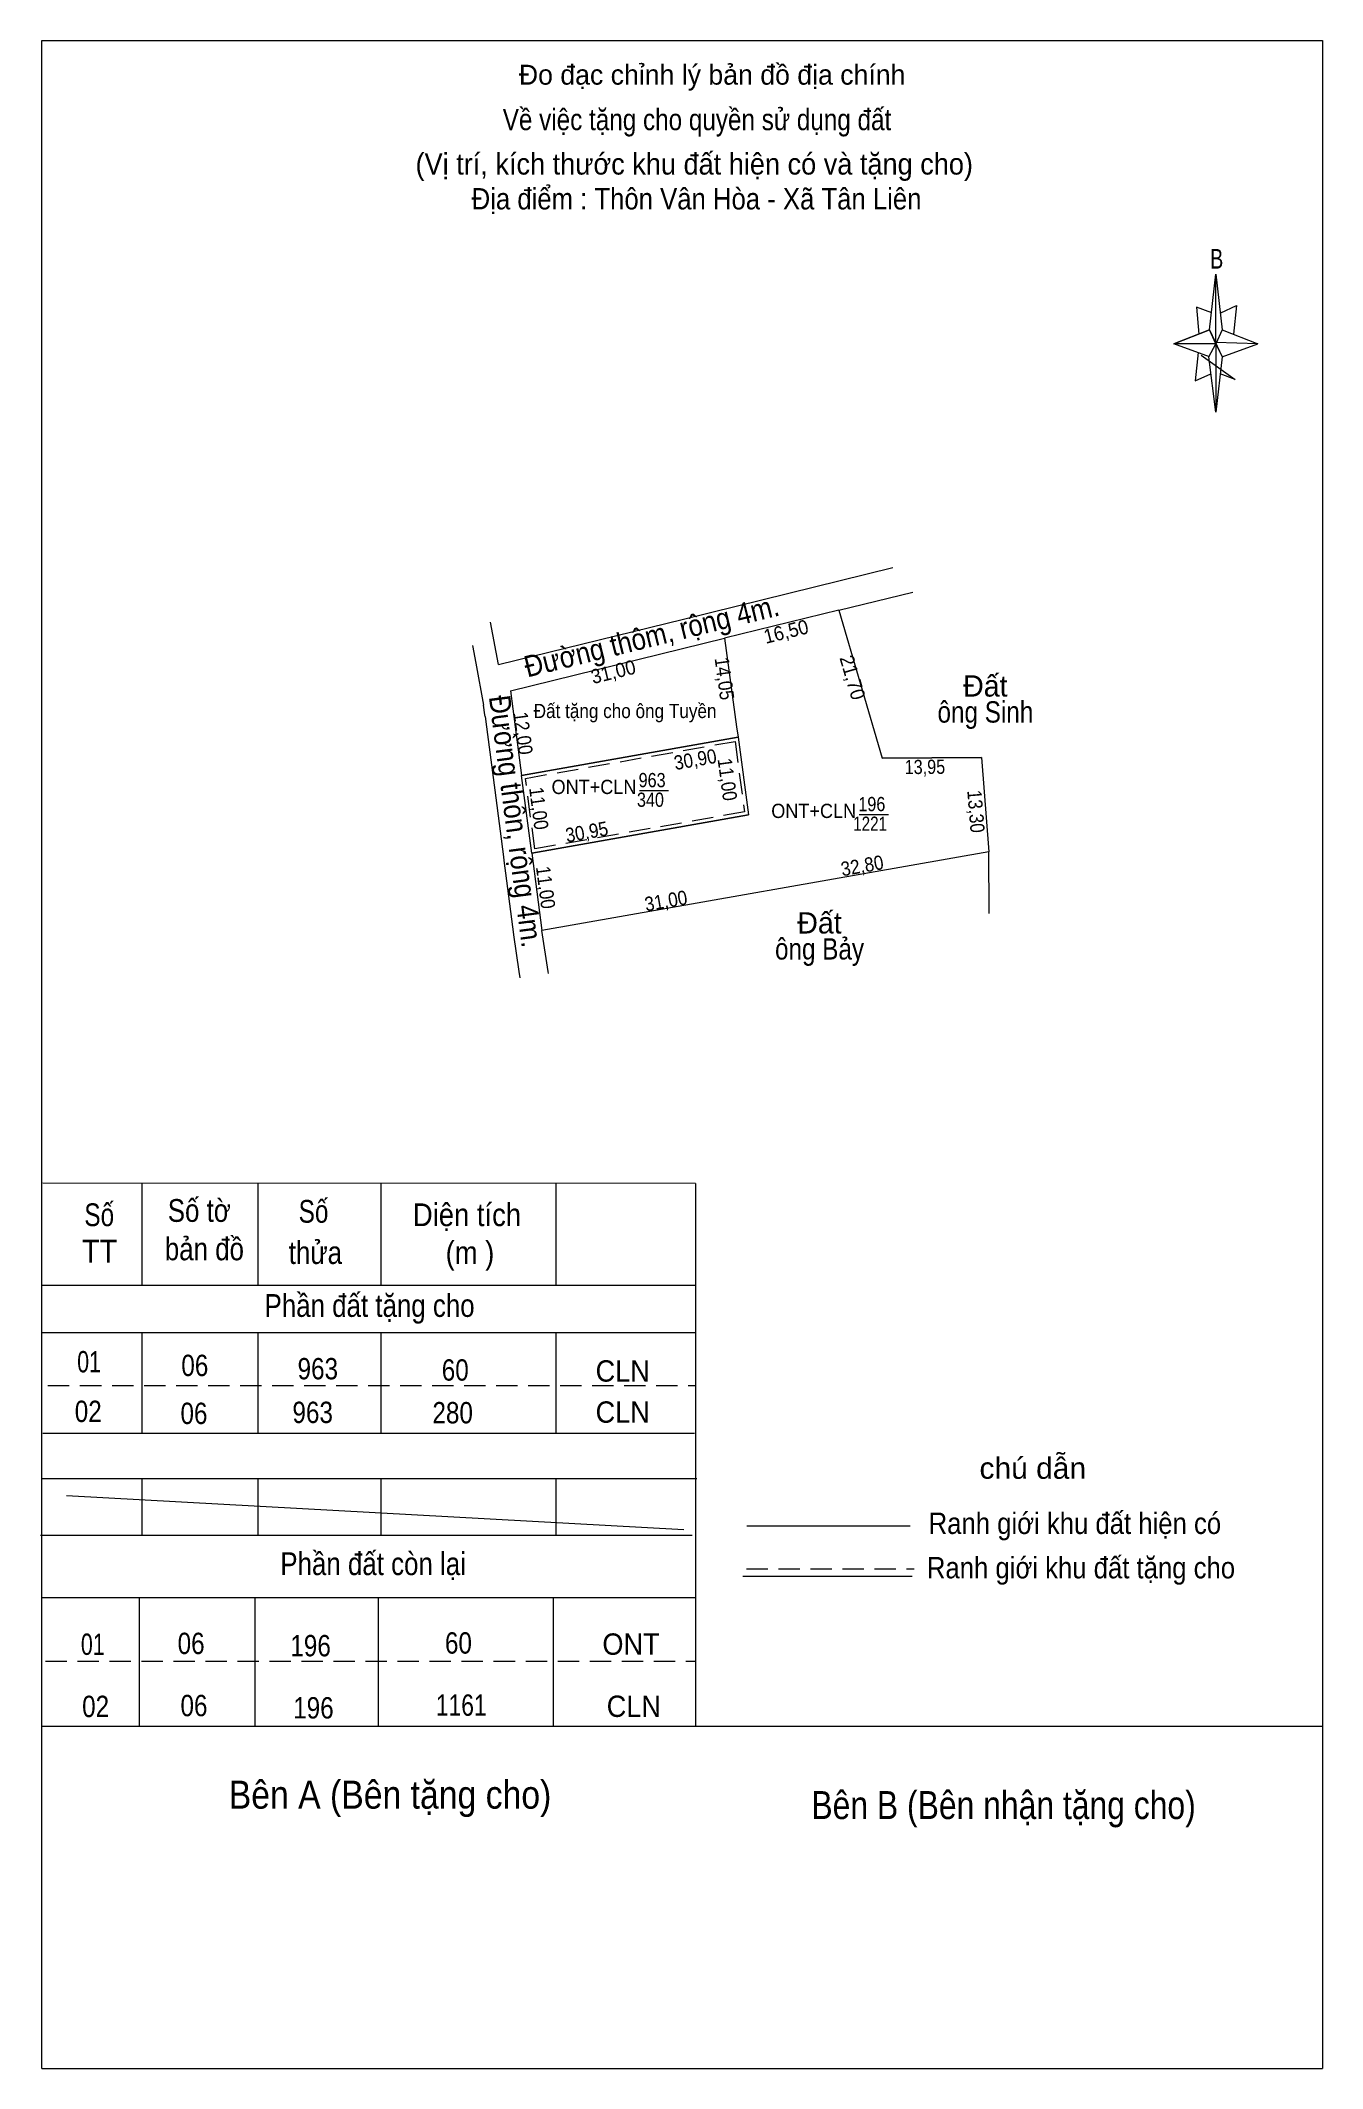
# Model space of a CAD drawing. Header units: metres. Extents: x 549048 to 550226, y 1838340 to 1838900.
# Drawn here: x 549047.7 to 549227.9, y 1838614.5 to 1838899.6 of the extents above; entities that cross this region are included whole.
import ezdxf
from ezdxf.enums import TextEntityAlignment as Align

# ---------------------------------------------------------------- set-up
doc = ezdxf.new("R2010")
doc.units = ezdxf.units.M
doc.linetypes.add('DOTTED', pattern=[1.5, 0.3, -1.2])
doc.linetypes.add('MEDIUM_DASHED', pattern=[4.5, 3, -1.5])
for name, color, linetype, lineweight in [('1', 7, 'DOTTED', 13), ('10', 7, 'Continuous', 13), ('12', 7, 'Continuous', 13), ('15', 7, 'Continuous', 13), ('17', 7, 'Continuous', 13), ('23', 7, 'Continuous', 13), ('63', 7, 'Continuous', 13)]:
    doc.layers.add(name, color=color, linetype=linetype, lineweight=lineweight)
doc.layers.add('20', color=7, linetype='Continuous')

msp = doc.modelspace()

# ---------------------------------------------------------------- texts
at = {"layer": '1'}
for s, width, p in [('ONT+CLN', 0.95, (549125.51, 1838793.7)), ('963', 0.85, (549133.68, 1838794.66)), ('340', 0.85, (549133.445, 1838791.9)), ('196', 0.85, (549164.56, 1838791.29)), ('ONT+CLN', 0.95, (549156.39, 1838790.33)), ('1221', 0.8, (549164.32, 1838788.53))]:
    msp.add_text(s, height=2, dxfattribs=dict(at, width=width)).set_placement(p, align=Align.CENTER)
at = {"layer": '15', "width": 0.9}
for s, rotation, p in [('Đường thôm, rộng 4m.', 13.818, (549133.957, 1838814.46)), ('Đường thôn, rộng 4m.', 277.49, (549113.056, 1838789.681))]:
    msp.add_text(s, height=3, rotation=rotation, dxfattribs=at).set_placement(p, align=Align.CENTER)
at = {"layer": '15'}
for p in [(549180.515, 1838807.4), (549157.205, 1838774.09)]:
    msp.add_text('Đất', height=3, dxfattribs=at).set_placement(p, align=Align.CENTER)
for s, height, width, p in [('ông Sinh', 3, 0.85, (549180.52, 1838803.74)), ('Đất tặng cho ông Tuyền', 2, 0.9, (549129.88, 1838804.38)), ('ông Bảy', 3, 0.85, (549157.21, 1838770.43))]:
    msp.add_text(s, height=height, dxfattribs=dict(at, width=width)).set_placement(p, align=Align.CENTER)
at = {"layer": '17'}
msp.add_text('Đo đạc chỉnh lý bản đồ địa chính', height=2.8, dxfattribs=at).set_placement((549142.115, 1838893.43), align=Align.CENTER)
for s, height, width, p in [('Về việc tặng cho quyền sử dụng đất', 3, 0.85, (549139.99, 1838887.03)), ('B', 2.756, 0.75, (549213.03, 1838867.57)), ('Số', 3.2, 0.8, (549055.975, 1838732.95)), ('Số tờ', 3.2, 0.85, (549070.035, 1838733.55)), ('TT', 3.2, 0.95, (549056.035, 1838727.83)), ('bản đồ', 3.2, 0.85, (549070.755, 1838728.15)), ('thửa', 3.2, 0.85, (549086.355, 1838727.63)), ('(m )', 3.2, 0.9, (549108.08, 1838727.63)), ('Phần đất tặng cho', 3.2, 0.85, (549093.97, 1838720.19)), ('01', 3, 0.75, (549054.55, 1838712.39)), ('06', 3, 0.85, (549069.41, 1838711.87)), ('963', 3, 0.85, (549086.695, 1838711.41)), ('60', 3, 0.85, (549106.01, 1838711.23)), ('CLN', 3, 0.95, (549129.55, 1838711.09)), ('02', 3, 0.85, (549054.43, 1838705.41)), ('06', 3, 0.85, (549069.29, 1838705.13)), ('963', 3, 0.85, (549085.975, 1838705.27)), ('280', 3, 0.85, (549105.65, 1838705.22)), ('CLN', 3, 0.95, (549129.55, 1838705.31)), ('chú dẫn', 3, 1.05, (549187.185, 1838697.43)), ('Ranh giới khu đất hiện có ', 3, 0.9, (549193.6, 1838689.67)), ('Phần đất còn lại', 3.2, 0.85, (549094.47, 1838683.89)), ('Ranh giới khu đất tặng cho', 3, 0.9, (549193.955, 1838683.43)), ('01', 3, 0.75, (549055.07, 1838672.67)), ('06', 3, 0.85, (549068.89, 1838672.79)), ('196', 3, 0.85, (549085.68, 1838672.47)), ('60', 3, 0.85, (549106.46, 1838672.85)), ('ONT', 3, 0.95, (549130.715, 1838672.69)), ('02', 3, 0.85, (549055.47, 1838663.93)), ('06', 3, 0.85, (549069.29, 1838664.05)), ('1161', 3, 0.8, (549106.855, 1838664.11)), ('CLN', 3, 0.95, (549131.11, 1838663.95)), ('196', 3, 0.85, (549086.08, 1838663.73)), ('Bên A (Bên tặng cho)', 3.94, 0.9, (549096.845, 1838651.05)), ('Bên B (Bên nhận tặng cho)', 3.94, 0.85, (549183.075, 1838649.59))]:
    msp.add_text(s, height=height, dxfattribs=dict(at, width=width)).set_placement(p, align=Align.CENTER)
at = {"layer": '17', "width": 0.95}
msp.add_text('(Vị trí, kích thước khu đất hiện có và tặng cho)', height=3, dxfattribs=at).set_placement((549100.43, 1838880.79))
at = {"layer": '20', "width": 0.9}
msp.add_text('Địa điểm : Thôn Vân Hòa - Xã Tân Liên', height=3, dxfattribs=at).set_placement((549139.925, 1838875.89), align=Align.CENTER)
at = {"layer": '63'}
for s, rotation, width, p in [('16,50', 13.809, 0.95, (549152.741, 1838815.572)), ('31,00', 13.812, 0.95, (549128.461, 1838809.913)), ('14,05', 277.732, 0.9, (549142.864, 1838809.795)), ('21,70', 286.355, 0.95, (549160.89, 1838809.802)), ('12,00', 277.475, 0.9, (549114.566, 1838802.115)), ('30,90', 10.008, 0.9, (549139.916, 1838797.586)), ('11,00', 277.732, 0.9, (549143.279, 1838795.615)), ('13,95', 0.534, 0.85, (549172.031, 1838796.517)), ('11,00', 277.467, 0.9, (549116.775, 1838791.56)), ('13,30', 274.57, 0.9, (549178.208, 1838791.175)), ('30,95', 10.01, 0.9, (549124.666, 1838787.399)), ('32,80', 10.025, 0.9, (549163.376, 1838782.647)), ('11,00', 277.467, 0.9, (549117.735, 1838780.44)), ('31,00', 10.012, 0.9, (549135.796, 1838777.706))]:
    msp.add_text(s, height=2, rotation=rotation, dxfattribs=dict(at, width=width)).set_placement(p, align=Align.CENTER)
for s, width, p in [('Số', 0.8, (549086.095, 1838733.43)), ('Diện tích', 0.9, (549107.66, 1838732.95))]:
    msp.add_text(s, height=3.2, dxfattribs=dict(at, width=width)).set_placement(p, align=Align.CENTER)

# ---------------------------------------------------------------- linework, layer by layer
at = {"layer": '1', "linetype": 'Continuous'}
for p, q in [((549145.76, 1838801.68), (549115.33, 1838796.31)), ((549116.76, 1838785.4), (549147.24, 1838790.78))]:
    msp.add_line(p, q, dxfattribs=at)
msp.add_lwpolyline([(549159.9, 1838819.54), (549166.01, 1838798.72), (549179.96, 1838798.85), (549181.02, 1838785.59), (549118.19, 1838774.49)], dxfattribs=at)
msp.add_lwpolyline([(549145.76, 1838801.68), (549147.24, 1838790.78), (549116.76, 1838785.4), (549115.33, 1838796.31)], close=True, dxfattribs=at)
at = {"layer": '1', "linetype": 'MEDIUM_DASHED'}
msp.add_lwpolyline([(549146.68, 1838791.19), (549117.19, 1838785.98), (549115.89, 1838795.9), (549145.33, 1838801.1)], dxfattribs=at)
at = {"layer": '10'}
for p, q in [((549159.9, 1838819.54), (549166.01, 1838798.72)), ((549179.96, 1838798.85), (549181.02, 1838785.59)), ((549181.07, 1838776.88), (549181.02, 1838785.59))]:
    msp.add_line(p, q, dxfattribs=at)
at = {"layer": '12'}
msp.add_line((549047.89, 1838614.53), (549227.89, 1838614.53), dxfattribs=at)
at = {"layer": '15'}
for p, q in [((549138.09, 1838818.3), (549167.5, 1838825.53)), ((549159.9, 1838819.54), (549170.32, 1838822.1)), ((549112.07, 1838811.9), (549138.09, 1838818.3)), ((549159.9, 1838819.54), (549143.87, 1838815.6)), ((549113.77, 1838808.2), (549143.87, 1838815.6)), ((549110.18, 1838804.82), (549110, 1838806.17)), ((549110.21, 1838804.58), (549110.18, 1838804.82)), ((549145.76, 1838801.68), (549115.33, 1838796.31)), ((549179.96, 1838798.85), (549166.01, 1838798.72)), ((549131.92, 1838794.19), (549136, 1838794.19)), ((549147.24, 1838790.78), (549116.76, 1838785.4)), ((549162.8, 1838790.82), (549166.88, 1838790.82)), ((549116.76, 1838785.4), (549118.19, 1838774.49)), ((549051.38, 1838695.1), (549138.13, 1838690.29))]:
    msp.add_line(p, q, dxfattribs=at)
at = {"layer": '15', "linetype": 'MEDIUM_DASHED'}
msp.add_line((549145.33, 1838801.1), (549146.68, 1838791.19), dxfattribs=at)
at = {"layer": '15'}
for points in [[(549143.87, 1838815.6), (549145.56, 1838803.14), (549145.76, 1838801.68)], [(549108.45, 1838814.57), (549108.91, 1838812.08), (549110, 1838806.17)]]:
    msp.add_lwpolyline(points, dxfattribs=at)
at = {"layer": '17'}
for p, q in [((549047.89, 1838614.53), (549047.89, 1838899.63)), ((549212.01, 1838858.97), (549212.93, 1838866.77)), ((549212.33, 1838861.37), (549210.21, 1838862.17)), ((549213.81, 1838858.97), (549218.81, 1838856.97)), ((549212.01, 1838855.17), (549207.01, 1838856.97)), ((549210.85, 1838855.41), (549215.61, 1838851.97)), ((549213.81, 1838855.17), (549212.93, 1838847.37)), ((549210.01, 1838851.77), (549212.21, 1838852.77)), ((549215.61, 1838851.97), (549213.53, 1838852.77)), ((549139.77, 1838738.95), (549048.05, 1838739.01)), ((549061.97, 1838738.95), (549061.97, 1838724.67)), ((549078.25, 1838738.95), (549078.25, 1838724.67)), ((549095.57, 1838738.95), (549095.57, 1838724.67)), ((549120.17, 1838738.95), (549120.17, 1838724.67)), ((549139.77, 1838738.95), (549139.77, 1838662.63)), ((549047.89, 1838724.67), (549139.77, 1838724.67)), ((549047.89, 1838717.99), (549139.77, 1838717.99)), ((549061.97, 1838717.99), (549061.97, 1838703.83)), ((549078.25, 1838717.99), (549078.25, 1838703.83)), ((549095.57, 1838717.99), (549095.57, 1838703.83)), ((549120.17, 1838717.99), (549120.17, 1838703.83)), ((549048.05, 1838703.83), (549139.65, 1838703.83)), ((549047.89, 1838697.47), (549139.97, 1838697.47)), ((549061.97, 1838697.47), (549061.97, 1838689.49)), ((549078.25, 1838697.47), (549078.25, 1838689.49)), ((549095.57, 1838697.47), (549095.57, 1838689.49)), ((549120.17, 1838697.47), (549120.17, 1838689.49)), ((549146.97, 1838690.83), (549169.97, 1838690.83)), ((549047.73, 1838689.49), (549139.33, 1838689.49)), ((549146.45, 1838683.75), (549170.25, 1838683.75)), ((549047.89, 1838680.73), (549139.77, 1838680.73)), ((549061.57, 1838680.73), (549061.57, 1838662.63)), ((549077.85, 1838680.73), (549077.85, 1838662.63)), ((549095.17, 1838680.73), (549095.17, 1838662.63)), ((549119.77, 1838680.73), (549119.77, 1838662.63)), ((549047.89, 1838662.63), (549227.89, 1838662.63))]:
    msp.add_line(p, q, dxfattribs=at)
at = {"layer": '17', "linetype": 'MEDIUM_DASHED'}
for p, q in [((549048.77, 1838710.55), (549139.89, 1838710.55)), ((549146.93, 1838684.75), (549170.53, 1838684.75)), ((549048.41, 1838671.77), (549139.77, 1838671.77))]:
    msp.add_line(p, q, dxfattribs=at)
at = {"layer": '17'}
for points in [[(549047.89, 1838899.63), (549227.89, 1838899.63), (549227.89, 1838614.53)], [(549213.61, 1838861.37), (549215.81, 1838862.37), (549215.41, 1838858.37)], [(549212.93, 1838856.97), (549212.01, 1838858.97), (549207.01, 1838856.97)], [(549212.93, 1838856.97), (549213.81, 1838855.17), (549218.81, 1838856.97)]]:
    msp.add_lwpolyline(points, dxfattribs=at)
for points in [[(549212.93, 1838866.77), (549213.81, 1838858.97), (549212.93, 1838856.97)], [(549212.93, 1838856.97), (549207.01, 1838856.97), (549212.01, 1838858.97), (549213.81, 1838855.17), (549218.81, 1838856.97), (549212.93, 1838857.17)], [(549212.93, 1838856.97), (549212.93, 1838847.37), (549211.93, 1838855.17)]]:
    msp.add_lwpolyline(points, close=True, dxfattribs=at)
at = {"layer": '23'}
for p, q in [((549112.07, 1838811.9), (549110.96, 1838817.84)), ((549111.7, 1838793.17), (549112.79, 1838784.88)), ((549112.79, 1838784.88), (549112.86, 1838784.37)), ((549112.86, 1838784.37), (549113.23, 1838781.49)), ((549113.23, 1838781.49), (549114.22, 1838773.97))]:
    msp.add_line(p, q, dxfattribs=at)
for points in [[(549113.77, 1838808.2), (549114.43, 1838803.14), (549115.33, 1838796.31)], [(549110.21, 1838804.58), (549110.4, 1838803.14), (549111.7, 1838793.17)], [(549115.14, 1838767.87), (549115.01, 1838768.75), (549114.23, 1838773.89)], [(549119.1, 1838768.47), (549119.06, 1838768.75), (549118.19, 1838774.49)]]:
    msp.add_lwpolyline(points, dxfattribs=at)
at = {"layer": '63'}
for p, q in [((549210.21, 1838862.17), (549210.53, 1838858.37)), ((549210.41, 1838855.77), (549210.01, 1838851.77))]:
    msp.add_line(p, q, dxfattribs=at)

msp.set_redraw_order([(e.dxf.handle, doc.entitydb.next_handle()) for e in msp.query("TEXT MTEXT ATTDEF DIMENSION ARC_DIMENSION")])  # texts and dimensions are drawn at this point

doc.saveas('drawing.dxf')
